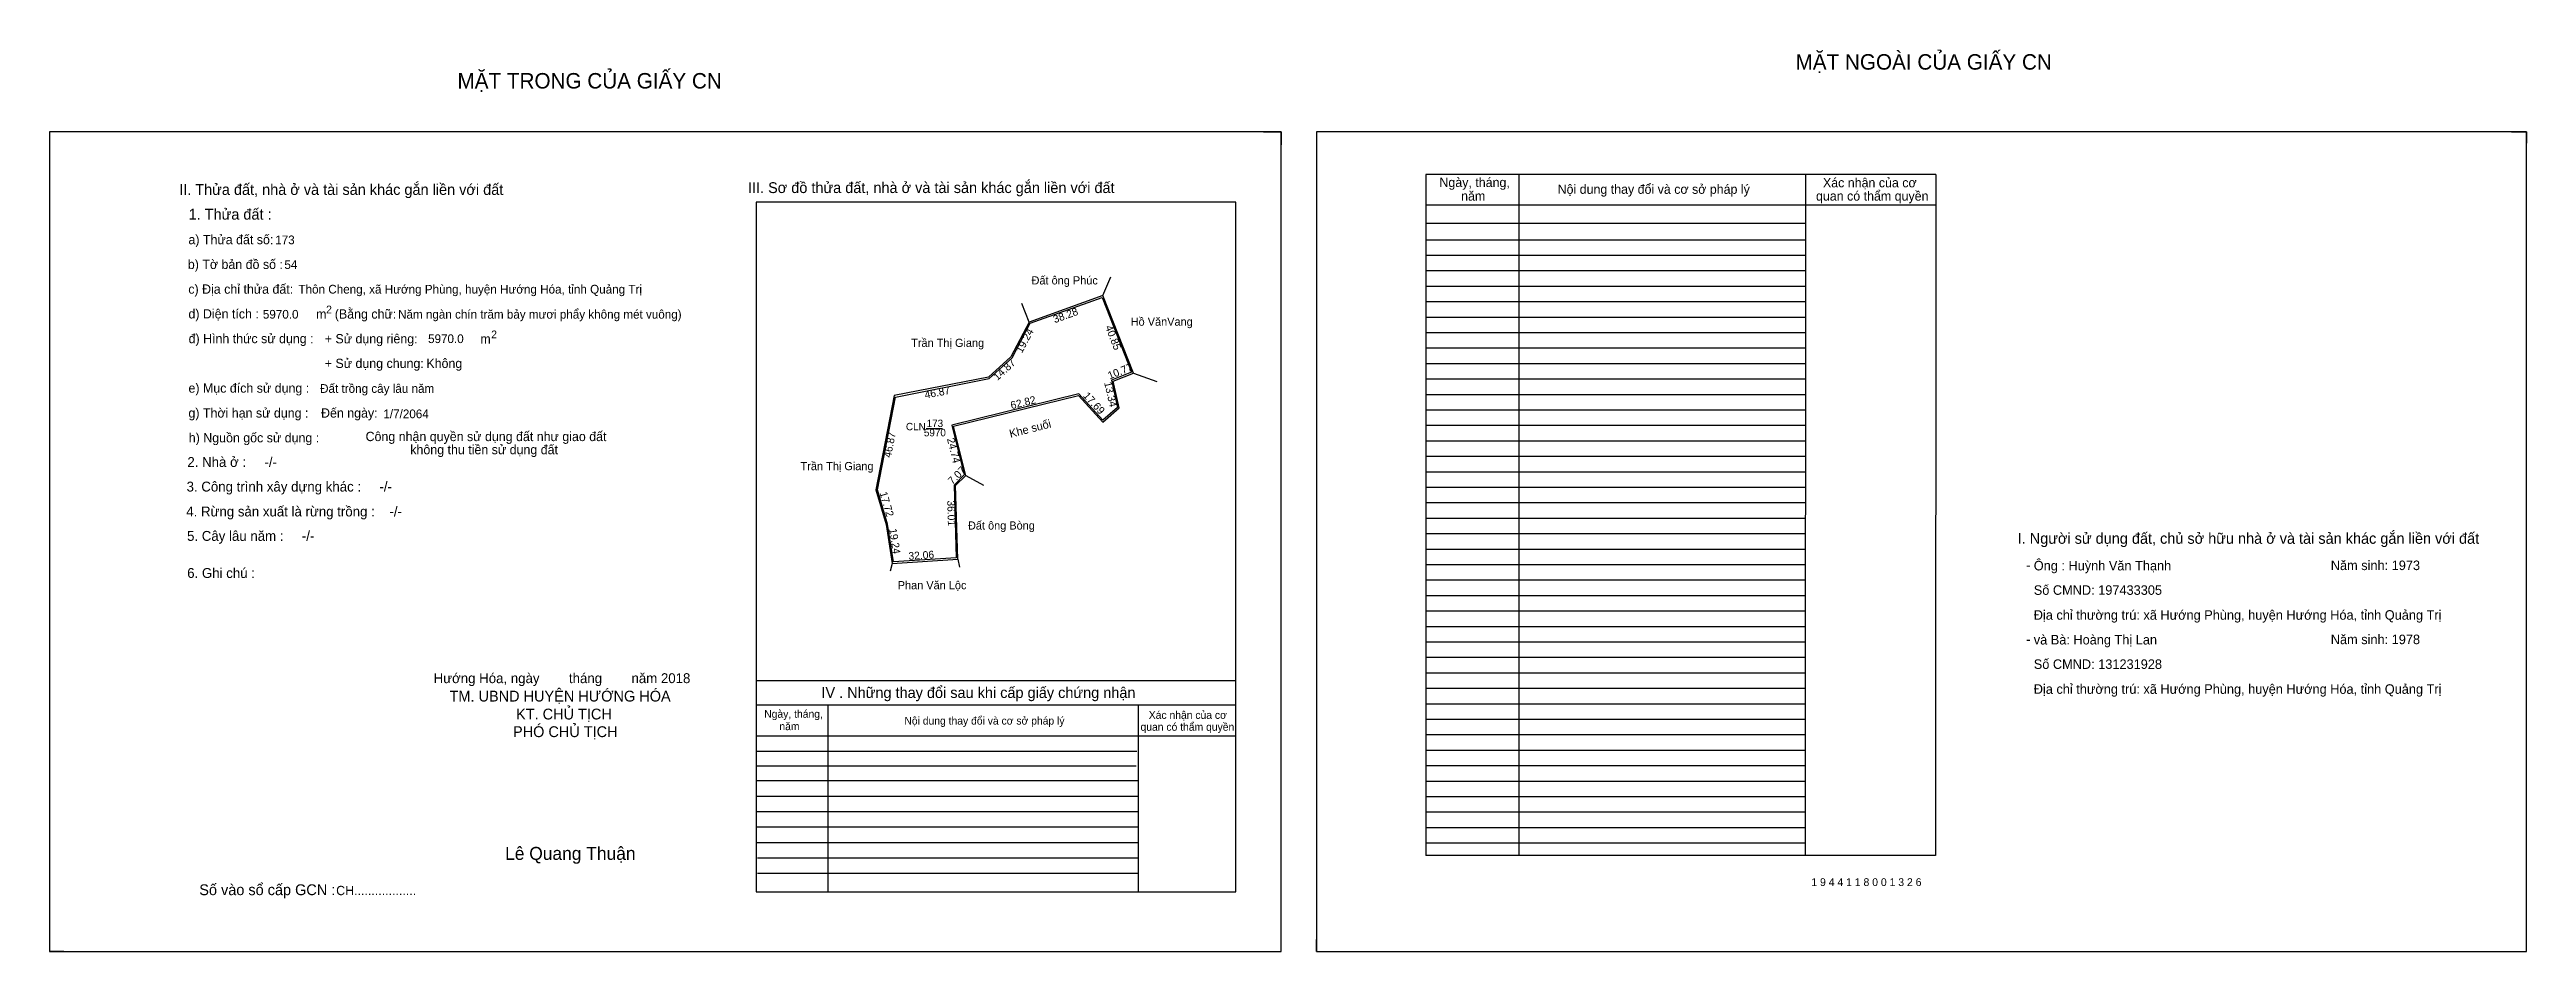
# Model space of a CAD drawing. Extents: x 530821 to 533321, y 1847671 to 1848254.
# Drawn here: x 530821 to 532422, y 1847671 to 1848254 of the extents above; entities that cross this region are included whole.
import ezdxf

# ---------------------------------------------------------------- set-up
doc = ezdxf.new("R2010")
doc.units = 0
for name, color, linetype in [('Default', 7, 'Continuous'), ('Level 10', 7, 'Continuous'), ('Level 2', 7, 'Continuous'), ('Level 4', 7, 'Continuous'), ('Level 6', 7, 'Continuous'), ('Level 7', 7, 'Continuous'), ('Level 8', 7, 'Continuous')]:
    doc.layers.add(name, color=color, linetype=linetype)

msp = doc.modelspace()

# ---------------------------------------------------------------- texts
at = {"layer": 'Default'}
for s, p in [('e) Mục đích sử dụng :', (530910.6, 1848032.2)), ('g) Thời hạn sử dụng :', (530910.6, 1848016.1)), ('Đến ngày:', (530996.3, 1848016.1)), ('h) Nguồn gốc sử dụng :', (530910.8, 1848000.1)), ('Công nhận quyền sử dụng đất như giao đất', (531025.1, 1848000.9)), ('không thu tiền sử dụng đất', (531054, 1847992.4))]:
    msp.add_text(s, height=6, dxfattribs=at).set_placement(p)
at = {"layer": 'Level 2'}
for s, height, p in [('Đất ông Phúc', 5.29, (531455.6, 1848102.2)), ('Hồ VănVang', 5.29, (531519.7, 1848075.5)), ('Trần Thị Giang', 5.29, (531377.8, 1848061.8)), ('CLN', 4.78, (531374.4, 1848007.9)), ('173', 4.78, (531387.8, 1848010)), ('5970', 4.78, (531386, 1848004)), ('Trần Thị Giang', 5.29, (531306.3, 1847982.1)), ('Đất ông Bòng', 5.29, (531414.5, 1847943.7)), ('Phan Văn Lộc', 5.29, (531369.1, 1847905.1))]:
    msp.add_text(s, height=height, dxfattribs=at).set_placement(p)
for s, height, rotation, p in [('19.24', 4.96, 62.1027, (531449.4, 1848057.4)), ('38.28', 4.96, 19.8552, (531470.6, 1848077.1)), ('40.85', 4.96, 291.541, (531503.1, 1848074.7)), ('14.87', 4.96, 42.2737, (531433.5, 1848039.7)), ('10.77', 4.96, 21.8014, (531506.1, 1848040.7)), ('46.87', 4.96, 11.0702, (531387, 1848028.3)), ('62.82', 4.96, 13.815, (531442.7, 1848021.5)), ('17.69', 4.96, 312.7094, (531488.6, 1848029.9)), ('13.34', 4.96, 282.9946, (531502.5, 1848038.7)), ('Khe suối', 5.29, 14.362, (531442, 1848003)), ('46.87', 4.96, 78.9298, (531364.7, 1847989.9)), ('24.74', 4.96, 284.0362, (531400.9, 1848002.3)), ('7.07', 4.96, 45, (531404.5, 1847972.4)), ('17.72', 4.96, 286.3895, (531357.3, 1847967.4)), ('36.01', 4.96, 271.5911, (531401.1, 1847962.5)), ('19.24', 4.96, 278.9726, (531363.5, 1847944)), ('32.06', 4.96, 3.5763, (531376.2, 1847924.1))]:
    msp.add_text(s, height=height, rotation=rotation, dxfattribs=at).set_placement(p)
at = {"layer": 'Level 4'}
msp.add_text('6. Ghi chú :', height=6.4, dxfattribs=at).set_placement((530909.8, 1847912.4))
at = {"layer": 'Level 6'}
for s, height, p in [('173', 5.63, (530966.7, 1848128.2)), ('54', 5.63, (530972.6, 1848112.2)), ('Thôn Cheng, xã Hướng Phùng, huyện Hướng Hóa, tỉnh Quảng Trị', 5.64, (530981.7, 1848096.3)), ('5970.0', 5.63, (530958.7, 1848080.1)), ('Năm ngàn chín trăm bảy mươi phẩy không mét vuông)', 5.632, (531046.1, 1848080.1)), ('5970.0', 5.63, (531065.5, 1848064.3)), ('Đất trồng cây lâu năm', 5.64, (530995.7, 1848032.1)), ('1/7/2064', 5.64, (531036.6, 1848015.7)), ('Ông : Huỳnh Văn Thạnh', 6.16, (532103.5, 1847917.3)), ('Năm sinh: 1973', 6.16, (532295.5, 1847917.5)), ('Số CMND: 197433305', 6.16, (532103.5, 1847901.5)), ('Địa chỉ thường trú: xã Hướng Phùng, huyện Hướng Hóa, tỉnh Quảng Trị', 6.16, (532103.5, 1847885.4)), ('và Bà: Hoàng Thị Lan', 6.16, (532103.5, 1847869.4)), ('Năm sinh: 1978', 6.16, (532295.5, 1847869.6)), ('Số CMND: 131231928', 6.16, (532103.5, 1847853.6)), ('Địa chỉ thường trú: xã Hướng Phùng, huyện Hướng Hóa, tỉnh Quảng Trị', 6.16, (532103.5, 1847837.5)), ('1 9 4 4 1 1 8 0 0 1 3 2 6', 5.04, (531959.7, 1847713.2))]:
    msp.add_text(s, height=height, dxfattribs=at).set_placement(p)
at = {"layer": 'Level 7'}
for s, height, p in [('MẶT NGOÀI CỦA GIẤY CN', 10, (531949.5, 1848241.1)), ('MẶT TRONG CỦA GIẤY CN', 10, (531084.5, 1848228.9)), ('III. Sơ đồ thửa đất, nhà ở và tài sản khác gắn liền với đất', 7, (531272.3, 1848161.3)), ('Ngày, tháng,', 6, (531719.3, 1848165.2)), ('Xác nhận của cơ', 6, (531967.2, 1848165)), ('II. Thửa đất, nhà ở và tài sản khác gắn liền với đất', 7, (530904.6, 1848160.1)), ('năm', 6, (531733.3, 1848156.4)), ('Nội dung thay đổi và cơ sở pháp lý', 6, (531795.7, 1848160.8)), (' quan có thẩm quyền', 6, (531960.5, 1848156.4)), ('1. Thửa đất :', 7, (530910.7, 1848144.1)), ('a) Thửa đất số:', 6, (530910.6, 1848128.2)), ('b) Tờ bản đồ số :', 6, (530910.2, 1848112.2)), ('c) Địa chỉ thửa đất:', 6, (530910.5, 1848096.2)), ('d) Diện tích :', 6, (530910.6, 1848080.2)), ('m', 6, (530993.1, 1848080.1)), ('2', 5, (530999.6, 1848083.5)), ('(Bằng chữ:', 6, (531005.2, 1848080.1)), ('đ) Hình thức sử dụng :', 6, (530910.7, 1848064.2)), ('+ Sử dụng riêng:', 6, (530998.7, 1848064.1)), ('m', 6, (531099.3, 1848064)), ('2', 5, (531106.3, 1848067.4)), ('+ Sử dụng chung:', 6, (530998.7, 1848048.2)), ('Không', 6, (531064.4, 1848048.2)), ('2. Nhà ở :     -/-', 6.4, (530909.9, 1847984.2)), ('3. Công trình xây dựng khác :     -/-', 6.4, (530909.4, 1847968.3)), ('4. Rừng sản xuất là rừng trồng :    -/-', 6.4, (530909.2, 1847952.2)), ('5. Cây lâu năm :     -/-', 6.4, (530909.7, 1847936.4)), ('I. Người sử dụng đất, chủ sở hữu nhà ở và tài sản khác gắn liền với đất', 7, (532093.1, 1847934.5)), ('-', 6.4, (532098.5, 1847917.5)), ('-', 6.4, (532098.5, 1847869.6)), ('Hướng Hóa, ngày        tháng        năm 2018', 6.4, (531069.1, 1847844.4)), ('TM. UBND HUYỆN HƯỚNG HÓA', 7, (531079.4, 1847832.5)), ('IV . Những thay đổi sau khi cấp giấy chứng nhận', 7, (531319.8, 1847834.8)), ('PHÓ CHỦ TỊCH', 7, (531120.4, 1847809.5)), ('KT. CHỦ TỊCH', 7, (531122.4, 1847820.9)), ('Ngày, tháng,', 5, (531282.8, 1847822)), ('năm', 5, (531292.6, 1847814)), ('Nội dung thay đổi và cơ sở pháp lý', 5, (531373.4, 1847817.6)), (' quan có thẩm quyền', 5, (531524.2, 1847813.6)), ('Xác nhận của cơ', 5, (531531.4, 1847821.3)), ('Lê Quang Thuận', 8.4, (531115.3, 1847730.1)), ('Số vào sổ cấp GCN :', 7, (530917.6, 1847707.3)), ('CH..................', 6, (531006.1, 1847707.3))]:
    msp.add_text(s, height=height, dxfattribs=at).set_placement(p)

# ---------------------------------------------------------------- linework, layer by layer
at = {"layer": 'Level 10'}
for p, q in [((531605.6, 1848200.9), (531617, 1848200.9)), ((531617, 1848200.9), (531617, 1848192.5)), ((532412.4, 1848200.9), (532422, 1848200.9)), ((532422, 1848200.9), (532422, 1848193.5)), ((530820.8, 1847678.7), (530820.8, 1847670.9)), ((531639.8, 1847670.9), (531639.8, 1847678.7)), ((530830, 1847670.9), (530820.8, 1847670.9)), ((531639.8, 1847670.9), (531646.8, 1847670.9))]:
    msp.add_line(p, q, dxfattribs=at)
for points in [[(530820.8, 1847670.9), (531617, 1847670.9), (531617, 1848200.9), (530820.8, 1848200.9)], [(531639.8, 1847670.9), (532422, 1847670.9), (532422, 1848200.9), (531639.8, 1848200.9)]]:
    msp.add_lwpolyline(points, close=True, dxfattribs=at)
at = {"layer": 'Level 2'}
for p, q in [((531501.7, 1848095.1), (531506.8, 1848107.1)), ((531454.1, 1848077.9), (531449.4, 1848089.9)), ((531521.6, 1848044.8), (531536.6, 1848039.4)), ((531387.4, 1848009.1), (531398, 1848009.1)), ((531413.1, 1847978.7), (531424.5, 1847972.5)), ((531365.5, 1847921.8), (531364.2, 1847916.8)), ((531407.9, 1847924.5), (531409.1, 1847919.3))]:
    msp.add_line(p, q, dxfattribs=at)
for points in [[(531365.5, 1847921.8), (531407.9, 1847924.5), (531406.5, 1847972.1), (531413.1, 1847978.7), (531405.2, 1848010.5), (531485.9, 1848030.3), (531501.7, 1848013.1), (531512.3, 1848022.4), (531508.4, 1848039.6), (531521.6, 1848044.8), (531501.7, 1848095.1), (531454.1, 1848077.9), (531442.2, 1848055.4), (531427.7, 1848042.2), (531366.9, 1848030.3), (531355, 1847969.5), (531361.6, 1847947)], [(531501.2, 1848093.8), (531520.3, 1848045.4), (531507.2, 1848040.2), (531511.2, 1848022.7), (531501.8, 1848014.5), (531486.2, 1848031.4), (531404, 1848011.2), (531412, 1847979), (531405.5, 1847972.5), (531406.8, 1847925.4), (531366.4, 1847922.9), (531362.5, 1847947.2), (531356, 1847969.5), (531367.7, 1848029.4), (531428.2, 1848041.3), (531443, 1848054.8), (531454.8, 1848077.1)]]:
    msp.add_lwpolyline(points, close=True, dxfattribs=at)
at = {"layer": 'Level 7'}
for p, q in [((531955.8, 1848130.9), (531710.6, 1848130.9)), ((531955.8, 1848120.9), (531710.6, 1848120.9)), ((531955.8, 1848110.9), (531710.6, 1848110.9)), ((531955.8, 1848100.9), (531710.6, 1848100.9)), ((531955.8, 1848090.9), (531710.6, 1848090.9)), ((531955.8, 1848080.9), (531710.6, 1848080.9)), ((531955.8, 1848070.9), (531710.6, 1848070.9)), ((531955.8, 1848060.9), (531710.6, 1848060.9)), ((531955.8, 1848050.9), (531710.6, 1848050.9)), ((531955.8, 1848040.9), (531710.6, 1848040.9)), ((531955.8, 1848030.9), (531710.6, 1848030.9)), ((531955.8, 1848020.9), (531710.6, 1848020.9)), ((531955.8, 1848010.9), (531710.6, 1848010.9)), ((531955.8, 1848000.9), (531710.6, 1848000.9)), ((531955.8, 1847990.9), (531710.6, 1847990.9)), ((531955.8, 1847980.9), (531710.6, 1847980.9)), ((531955.8, 1847970.9), (531710.6, 1847970.9)), ((531955.8, 1847960.9), (531710.6, 1847960.9)), ((531955.8, 1847950.9), (531710.6, 1847950.9)), ((531955.8, 1847940.9), (531710.6, 1847940.9)), ((531955.8, 1847930.9), (531710.6, 1847930.9)), ((531955.8, 1847920.9), (531710.6, 1847920.9)), ((531955.8, 1847910.9), (531710.6, 1847910.9)), ((531955.8, 1847900.9), (531710.6, 1847900.9)), ((531955.8, 1847890.9), (531710.6, 1847890.9)), ((531955.8, 1847880.9), (531710.6, 1847880.9)), ((531955.8, 1847870.9), (531710.6, 1847870.9)), ((531955.8, 1847860.9), (531710.6, 1847860.9)), ((531955.8, 1847850.9), (531710.6, 1847850.9)), ((531955.8, 1847840.9), (531710.6, 1847840.9)), ((531955.8, 1847830.9), (531710.6, 1847830.9)), ((531955.8, 1847820.9), (531710.6, 1847820.9)), ((531955.8, 1847810.9), (531710.6, 1847810.9)), ((531955.8, 1847800.9), (531710.6, 1847800.9)), ((531523.7, 1847800.2), (531277.6, 1847800.2)), ((531523.3, 1847790.7), (531277.6, 1847790.7)), ((531955.8, 1847790.9), (531710.6, 1847790.9)), ((531524.6, 1847781.2), (531277.6, 1847781.2)), ((531524.6, 1847771.2), (531277.6, 1847771.2)), ((531955.8, 1847780.9), (531710.6, 1847780.9)), ((531955.8, 1847770.9), (531710.6, 1847770.9)), ((531524.6, 1847761.2), (531277.6, 1847761.2)), ((531955.8, 1847760.9), (531710.6, 1847760.9)), ((531524.6, 1847751.2), (531277.6, 1847751.2)), ((531524.6, 1847741.2), (531277.6, 1847741.2)), ((531955.8, 1847750.9), (531710.6, 1847750.9)), ((531955.8, 1847740.9), (531710.6, 1847740.9)), ((531524.6, 1847731.2), (531278.4, 1847731.2)), ((531524.6, 1847721.2), (531278.4, 1847721.2))]:
    msp.add_line(p, q, dxfattribs=at)
at = {"layer": 'Level 8'}
for p, q in [((532040.2, 1848173.4), (531710.6, 1848173.4)), ((531710.6, 1848173.4), (531710.6, 1847732.9)), ((531770.6, 1848173.4), (531770.6, 1847732.9)), ((531955.9, 1848173.2), (531955.8, 1847732.9)), ((532040.2, 1848173.4), (532040, 1847732.9)), ((531587.6, 1848155.5), (531277.6, 1848155.5)), ((531277.6, 1848155.5), (531277.6, 1847709.5)), ((531587.6, 1847709.5), (531587.6, 1848155.5)), ((532040.2, 1848153.4), (531710.6, 1848153.4)), ((531955.8, 1848141.6), (531710.6, 1848141.6)), ((531587.6, 1847845.9), (531277.6, 1847845.9)), ((531587.6, 1847830.2), (531277.6, 1847830.2)), ((531323.9, 1847830.2), (531323.9, 1847709.5)), ((531524.6, 1847830.2), (531524.6, 1847709.5)), ((531587.6, 1847810.2), (531277.6, 1847810.2)), ((532040, 1847732.9), (531710.6, 1847732.9)), ((531277.6, 1847709.5), (531587.6, 1847709.5))]:
    msp.add_line(p, q, dxfattribs=at)

msp.set_redraw_order([(e.dxf.handle, doc.entitydb.next_handle()) for e in msp.query("TEXT MTEXT ATTDEF DIMENSION ARC_DIMENSION")])  # texts and dimensions are drawn at this point

doc.saveas('drawing.dxf')
